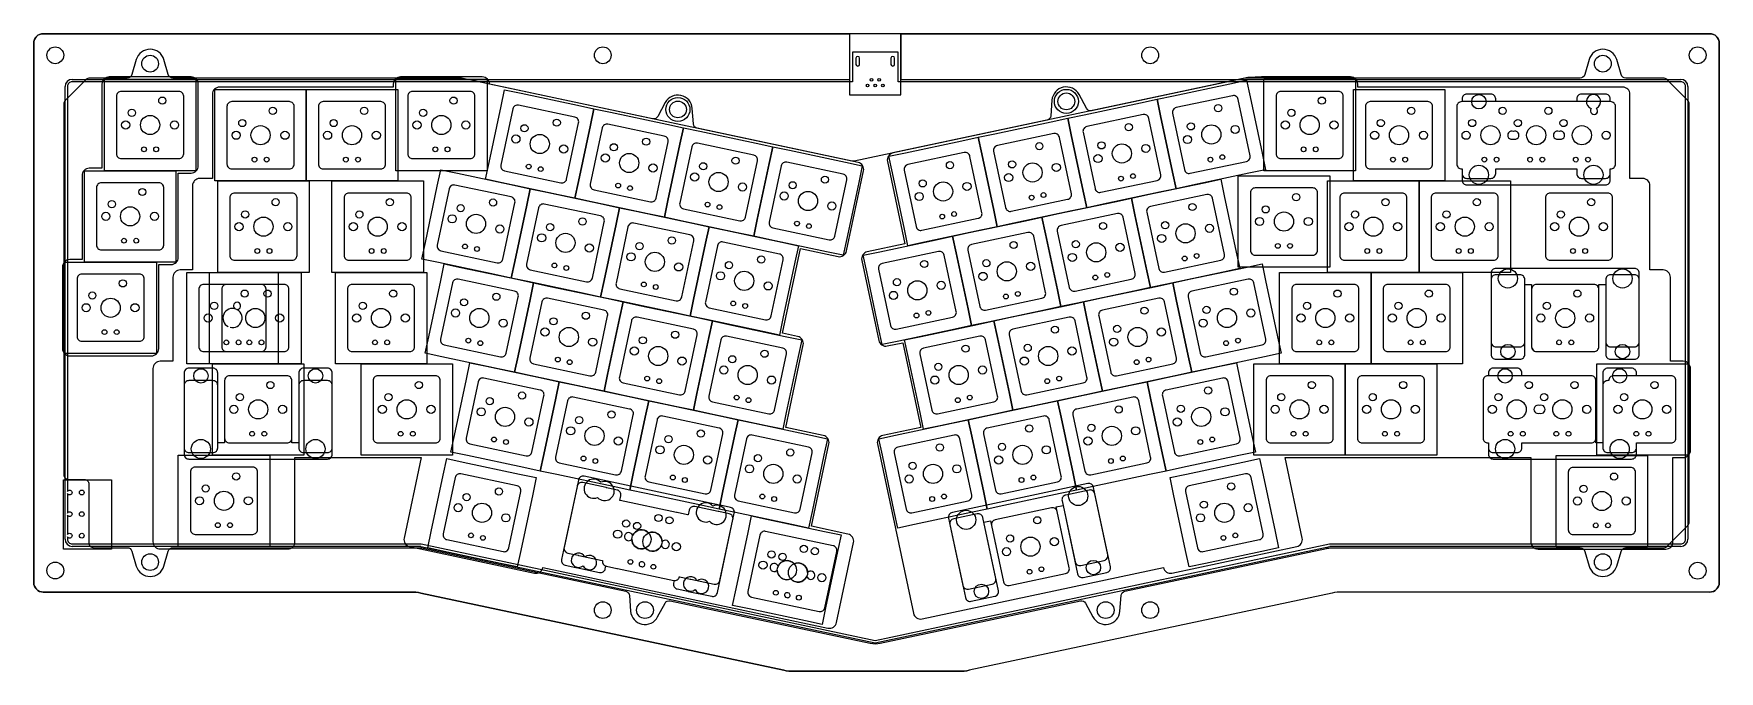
# Model space of a CAD drawing. Extents: x 16 to 367, y 10 to 143.
import ezdxf

# ---------------------------------------------------------------- set-up
doc = ezdxf.new("R2010")
doc.units = 0
doc.header["$MEASUREMENT"] = 0
doc.layers.get('0').update_dxf_attribs({"color": 3, "linetype": 'CONTINUOUS'})

msp = doc.modelspace()

# ---------------------------------------------------------------- linework, layer by layer
at = {"color": 4, "linetype": 'Continuous', "lineweight": 25}
for p, q in [((15.55, 28.8), (15.55, 141.2)), ((17.55, 143.2), (185.6, 143.2)), ((196.3, 143.2), (364.85, 143.2)), ((366.85, 141.2), (366.85, 28.8)), ((23.58, 133.67), (185.6, 133.67)), ((196.3, 133.67), (358.82, 133.67)), ((22.08, 37.83), (22.08, 132.17)), ((360.32, 132.17), (360.32, 37.83)), ((96.22, 36.33), (23.58, 36.33)), ((96.22, 36.33), (190.95, 16.19)), ((190.95, 16.19), (285.68, 36.33)), ((358.82, 36.33), (285.68, 36.33)), ((17.55, 26.8), (94.17, 26.8)), ((96.25, 26.58), (171.89, 10.5)), ((286.16, 26.58), (210.52, 10.5)), ((286.16, 26.58), (210.52, 10.5)), ((364.85, 26.8), (288.23, 26.8)), ((364.85, 26.8), (288.23, 26.8)), ((173.97, 10.28), (208.44, 10.28))]:
    msp.add_line(p, q, dxfattribs=at)
at = {"color": 4}
for p, q in [((185.6, 143.2), (185.6, 133.67)), ((196.3, 143.2), (196.3, 133.67))]:
    msp.add_line(p, q, dxfattribs=at)
at = {"color": 4, "linetype": 'Continuous', "lineweight": 25}
for points in [[(185.6, 143.2), (185.6, 141.2), (185.6, 130.43), (186.75, 130.43), (195.15, 130.43), (196.3, 130.43), (196.3, 141.2), (196.3, 143.2), (364.85, 143.2, -0.414214), (366.85, 141.2), (366.85, 28.8), (366.85, 141.2, 0.414214), (364.85, 143.2), (17.55, 143.2, 0.414214), (15.55, 141.2), (15.55, 28.8), (15.55, 141.2, -0.414214), (17.55, 143.2)], [(45.68, 96.59), (45.68, 114.14), (48.34, 114.14, 0.414214), (49.84, 115.64), (49.84, 132.7, 0.414214), (48.34, 134.2), (31.28, 134.2, 0.414214), (29.78, 132.7), (29.78, 115.15), (27.12, 115.15, 0.414214), (25.62, 113.65), (25.62, 96.1), (23.05, 96.1, 0.414214), (21.55, 94.6), (21.55, 77.54, 0.414214), (23.05, 76.04), (40.11, 76.04, 0.414214), (41.61, 77.54), (41.61, 95.09), (44.18, 95.09, 0.414214)], [(187.35, 116.36), (110.55, 132.69), (110.55, 132.7, 0.414214), (109.05, 134.2), (91.99, 134.2, 0.414214), (90.49, 132.7), (90.49, 132.06), (54.3, 132.06, 0.414214), (52.8, 130.56), (52.8, 113.01), (50.14, 113.01, 0.414214), (48.64, 111.51), (48.64, 93.96), (46.07, 93.96, 0.414214), (44.57, 92.46), (44.57, 74.91), (41.9, 74.91, 0.414214), (40.4, 73.41), (40.4, 37.3, 0.414214), (41.9, 35.8), (68.5, 35.8, 0.414214), (70, 37.3), (70, 54.85), (96.31, 54.85), (92.74, 38.06, 0.414214), (93.9, 36.28), (119.9, 30.75, 0.414214), (121.68, 31.91), (121.68, 31.91), (181.09, 19.28, 0.414214), (182.87, 20.44), (186.42, 37.13, 0.414214), (185.26, 38.9), (177.63, 40.53), (181.28, 57.7, 0.414214), (180.12, 59.47), (172.28, 61.14), (175.93, 78.31, 0.414214), (174.77, 80.08), (171.58, 80.76), (175.33, 98.41), (183.18, 96.74, 0.414214), (184.96, 97.9), (188.51, 114.59, 0.414214)], [(278.78, 36.28, 0.414214), (279.93, 38.06), (276.36, 54.85), (327.58, 54.85), (327.58, 37.25, 0.414214), (329.08, 35.75), (355.68, 35.75, 0.414214), (357.18, 37.25), (357.18, 54.85), (359.35, 54.85, 0.414214), (360.85, 56.35), (360.85, 73.41, 0.414214), (359.35, 74.91), (356.67, 74.91), (356.67, 92.46, 0.414214), (355.17, 93.96), (352.41, 93.96), (352.41, 111.51, 0.414214), (350.91, 113.01), (348.24, 113.01), (348.24, 130.56, 0.414214), (346.74, 132.06), (291.51, 132.06), (291.51, 132.7, 0.414214), (290.01, 134.2), (271.48, 134.2, 0.010008), (271.42, 134.2), (268.83, 134.09, 0.042377), (268.58, 134.06), (194.64, 118.34, 0.414214), (193.49, 116.57), (197.14, 99.39), (189.29, 97.72, 0.414214), (188.14, 95.95), (191.69, 79.26, 0.414214), (193.46, 78.1), (196.66, 78.78), (200.41, 61.14), (192.55, 59.47, 0.414214), (191.4, 57.69), (198.91, 22.37, 0.414214), (200.69, 21.21), (251, 31.9, 0.413431), (252.78, 30.75)], [(32.81, 118.17, 0.414214), (33.81, 117.17), (45.81, 117.17, 0.414214), (46.81, 118.17), (46.81, 130.17, 0.414214), (45.81, 131.17), (33.81, 131.17, 0.414214), (32.81, 130.17)], [(93.52, 118.17, 0.414214), (94.52, 117.17), (106.52, 117.17, 0.414214), (107.52, 118.17), (107.52, 130.17, 0.414214), (106.52, 131.17), (94.52, 131.17, 0.414214), (93.52, 130.17)], [(255.38, 114.86, 0.414214), (256.57, 114.09), (268.31, 116.59, 0.414214), (269.08, 117.77), (266.58, 129.51, 0.414214), (265.4, 130.28), (253.66, 127.79, 0.414214), (252.89, 126.6)], [(274.48, 118.17, 0.414214), (275.48, 117.17), (287.48, 117.17, 0.414214), (288.48, 118.17), (288.48, 130.17, 0.414214), (287.48, 131.17), (275.48, 131.17, 0.414214), (274.48, 130.17)], [(313.25, 129.03), (313.16, 129.03, 0.414214), (312.16, 128.03), (312.16, 116.03, 0.414214), (313.16, 115.03), (313.25, 115.03), (313.25, 112.67, 0.414214), (314.25, 111.67), (343.13, 111.67, 0.414215), (344.13, 112.67), (344.13, 115.03), (344.21, 115.03, 0.414214), (345.21, 116.03), (345.21, 128.03, 0.414214), (344.21, 129.03), (344.13, 129.03), (344.13, 129.61, 0.414215), (343.13, 130.61), (338.13, 130.61, 0.414214), (337.13, 129.61), (337.13, 129.03), (320.25, 129.03), (320.25, 129.61, 0.414214), (319.25, 130.61), (314.25, 130.61, 0.414214), (313.25, 129.61)], [(55.83, 116.03, 0.414214), (56.83, 115.03), (68.83, 115.03, 0.414214), (69.83, 116.03), (69.83, 128.03, 0.414214), (68.83, 129.03), (56.83, 129.03, 0.414214), (55.83, 128.03)], [(74.88, 116.03, 0.414214), (75.88, 115.03), (87.88, 115.03, 0.414214), (88.88, 116.03), (88.88, 128.03, 0.414214), (87.88, 129.03), (75.88, 129.03, 0.414214), (74.88, 128.03)], [(112.93, 115.79, 0.414214), (113.7, 114.61), (125.44, 112.11, 0.414214), (126.62, 112.88), (129.12, 124.62, 0.414214), (128.35, 125.81), (116.61, 128.3, 0.414214), (115.42, 127.53)], [(293.11, 116.03, 0.414214), (294.11, 115.03), (306.11, 115.03, 0.414214), (307.11, 116.03), (307.11, 128.03, 0.414214), (306.11, 129.03), (294.11, 129.03, 0.414214), (293.11, 128.03)], [(131.56, 111.83, 0.414214), (132.33, 110.65), (144.07, 108.15, 0.414214), (145.26, 108.92), (147.75, 120.66, 0.414214), (146.98, 121.85), (135.24, 124.34, 0.414214), (134.06, 123.57)], [(236.75, 110.9, 0.414214), (237.94, 110.13), (249.67, 112.63, 0.414214), (250.44, 113.81), (247.95, 125.55, 0.414214), (246.76, 126.32), (235.03, 123.83, 0.414214), (234.25, 122.64)], [(150.2, 107.87, 0.414214), (150.97, 106.69), (162.7, 104.19, 0.414214), (163.89, 104.96), (166.38, 116.7, 0.414214), (165.61, 117.89), (153.88, 120.38, 0.414214), (152.69, 119.61)], [(218.12, 106.94, 0.414214), (219.3, 106.17), (231.04, 108.67, 0.414214), (231.81, 109.85), (229.32, 121.59, 0.414214), (228.13, 122.36), (216.39, 119.87, 0.414214), (215.62, 118.68)], [(168.83, 103.91, 0.414214), (169.6, 102.73), (181.34, 100.23, 0.414214), (182.52, 101), (185.02, 112.74, 0.414214), (184.25, 113.92), (172.51, 116.42, 0.414214), (171.32, 115.65)], [(199.48, 102.98, 0.414214), (200.67, 102.21), (212.41, 104.71, 0.414214), (213.18, 105.89), (210.68, 117.63, 0.414214), (209.5, 118.4), (197.76, 115.9, 0.414214), (196.99, 114.72)], [(28.65, 99.12, 0.414214), (29.65, 98.12), (41.65, 98.12, 0.414214), (42.65, 99.12), (42.65, 111.12, 0.414214), (41.65, 112.12), (29.65, 112.12, 0.414214), (28.65, 111.12)], [(56.43, 96.98, 0.414214), (57.43, 95.98), (69.43, 95.98, 0.414214), (70.43, 96.98), (70.43, 108.98, 0.414214), (69.43, 109.98), (57.43, 109.98, 0.414214), (56.43, 108.98)], [(80.24, 96.98, 0.414214), (81.24, 95.98), (93.24, 95.98, 0.414214), (94.24, 96.98), (94.24, 108.98, 0.414214), (93.24, 109.98), (81.24, 109.98, 0.414214), (80.24, 108.98)], [(99.65, 99.14, 0.414214), (100.42, 97.96), (112.16, 95.46, 0.414214), (113.34, 96.23), (115.84, 107.97, 0.414214), (115.07, 109.16), (103.33, 111.65, 0.414214), (102.14, 110.88)], [(250.02, 94.25, 0.414214), (251.21, 93.48), (262.95, 95.98, 0.414214), (263.72, 97.16), (261.22, 108.9, 0.414214), (260.04, 109.67), (248.3, 107.18, 0.414214), (247.53, 105.99)], [(269.12, 98.04, 0.414214), (270.12, 97.04), (282.12, 97.04, 0.414214), (283.12, 98.04), (283.12, 110.04, 0.414214), (282.12, 111.04), (270.12, 111.04, 0.414214), (269.12, 110.04)], [(287.75, 96.98, 0.414214), (288.75, 95.98), (300.75, 95.98, 0.414214), (301.75, 96.98), (301.75, 108.98, 0.414214), (300.75, 109.98), (288.75, 109.98, 0.414214), (287.75, 108.98)], [(306.8, 96.98, 0.414214), (307.8, 95.98), (319.8, 95.98, 0.414214), (320.8, 96.98), (320.8, 108.98, 0.414214), (319.8, 109.98), (307.8, 109.98, 0.414214), (306.8, 108.98)], [(330.62, 96.98, 0.414214), (331.62, 95.98), (343.62, 95.98, 0.414214), (344.62, 96.98), (344.62, 108.98, 0.414214), (343.62, 109.98), (331.62, 109.98, 0.414214), (330.62, 108.98)], [(118.28, 95.18, 0.414214), (119.05, 94), (130.79, 91.5, 0.414214), (131.98, 92.27), (134.47, 104.01, 0.414214), (133.7, 105.2), (121.96, 107.69, 0.414214), (120.78, 106.92)], [(231.39, 90.29, 0.414214), (232.58, 89.52), (244.31, 92.02, 0.414214), (245.08, 93.2), (242.59, 104.94, 0.414214), (241.4, 105.71), (229.67, 103.22, 0.414214), (228.89, 102.03)], [(136.92, 91.22, 0.414214), (137.69, 90.04), (149.42, 87.54, 0.414214), (150.61, 88.31), (153.1, 100.05, 0.414214), (152.33, 101.24), (140.6, 103.73, 0.414214), (139.41, 102.96)], [(155.55, 87.26, 0.414214), (156.32, 86.08), (168.06, 83.58, 0.414214), (169.24, 84.35), (171.74, 96.09, 0.414214), (170.97, 97.27), (159.23, 99.77, 0.414214), (158.04, 99)], [(212.76, 86.33, 0.414214), (213.94, 85.56), (225.68, 88.06, 0.414214), (226.45, 89.24), (223.96, 100.98, 0.414214), (222.77, 101.75), (211.03, 99.26, 0.414214), (210.26, 98.07)], [(194.12, 82.37, 0.414214), (195.31, 81.6), (207.05, 84.1, 0.414214), (207.82, 85.28), (205.32, 97.02, 0.414214), (204.14, 97.79), (192.4, 95.29, 0.414214), (191.63, 94.11)], [(37.58, 79.07, 0.414214), (38.58, 80.07), (38.58, 92.07, 0.414214), (37.58, 93.07), (25.58, 93.07, 0.414214), (24.58, 92.07), (24.58, 80.07, 0.414214), (25.58, 79.07)], [(100.35, 79.51, 0.414214), (101.12, 78.33), (112.86, 75.83, 0.414214), (114.04, 76.6), (116.54, 88.34, 0.414214), (115.77, 89.53), (104.03, 92.02, 0.414214), (102.84, 91.25)], [(258.64, 76.6, 0.414214), (259.83, 75.83), (271.57, 78.33, 0.414214), (272.34, 79.51), (269.84, 91.25, 0.414214), (268.66, 92.02), (256.92, 89.53, 0.414214), (256.15, 88.34)], [(62.98, 76.93, 0.414214), (63.98, 77.93), (63.98, 89.93, 0.414214), (62.98, 90.93), (50.98, 90.93, 0.414214), (49.98, 89.93), (49.98, 77.93, 0.414214), (50.98, 76.93)], [(80.94, 77.93, 0.414214), (81.94, 76.93), (93.94, 76.93, 0.414214), (94.94, 77.93), (94.94, 89.93, 0.414214), (93.94, 90.93), (81.94, 90.93, 0.414214), (80.94, 89.93)], [(118.98, 75.55, 0.414214), (119.75, 74.37), (131.49, 71.87, 0.414214), (132.68, 72.64), (135.17, 84.38, 0.414214), (134.4, 85.57), (122.66, 88.06, 0.414214), (121.48, 87.29)], [(240.01, 72.64, 0.414214), (241.2, 71.87), (252.93, 74.37, 0.414214), (253.7, 75.55), (251.21, 87.29, 0.414214), (250.02, 88.06), (238.29, 85.57, 0.414214), (237.51, 84.38)], [(277.74, 77.93, 0.414214), (278.74, 76.93), (290.74, 76.93, 0.414214), (291.74, 77.93), (291.74, 89.93, 0.414214), (290.74, 90.93), (278.74, 90.93, 0.414214), (277.74, 89.93)], [(296.79, 77.93, 0.414214), (297.79, 76.93), (309.79, 76.93, 0.414214), (310.79, 77.93), (310.79, 89.93, 0.414214), (309.79, 90.93), (297.79, 90.93, 0.414214), (296.79, 89.93)], [(137.62, 71.59, 0.414214), (138.39, 70.41), (150.12, 67.91, 0.414214), (151.31, 68.68), (153.8, 80.42, 0.414214), (153.03, 81.61), (141.3, 84.1, 0.414214), (140.11, 83.33)], [(221.38, 68.68, 0.414214), (222.56, 67.91), (234.3, 70.41, 0.414214), (235.07, 71.59), (232.58, 83.33, 0.414214), (231.39, 84.1), (219.65, 81.61, 0.414214), (218.88, 80.42)], [(156.25, 67.63, 0.414214), (157.02, 66.45), (168.76, 63.95, 0.414214), (169.94, 64.72), (172.44, 76.46, 0.414214), (171.67, 77.64), (159.93, 80.14, 0.414214), (158.74, 79.37)], [(202.74, 64.72, 0.414214), (203.93, 63.95), (215.67, 66.45, 0.414214), (216.44, 67.63), (213.94, 79.37, 0.414214), (212.76, 80.14), (201.02, 77.64, 0.414214), (200.25, 76.46)], [(46.91, 55.52, 0.414214), (47.91, 54.52), (76.78, 54.52, 0.414215), (77.78, 55.52), (77.78, 72.46, 0.414215), (76.78, 73.46), (71.78, 73.46, 0.414214), (70.78, 72.46), (70.78, 57.88), (69.34, 57.88), (69.34, 70.88, 0.414214), (68.34, 71.88), (56.34, 71.88, 0.414214), (55.34, 70.88), (55.34, 57.88), (53.91, 57.88), (53.91, 72.46, 0.414214), (52.91, 73.46), (47.91, 73.46, 0.414214), (46.91, 72.46)], [(86.29, 58.88, 0.414214), (87.29, 57.88), (99.29, 57.88, 0.414214), (100.29, 58.88), (100.29, 70.88, 0.414214), (99.29, 71.88), (87.29, 71.88, 0.414214), (86.29, 70.88)], [(105.7, 58.9, 0.414214), (106.47, 57.72), (118.21, 55.22, 0.414214), (119.39, 55.99), (121.89, 67.73, 0.414214), (121.12, 68.92), (109.38, 71.41, 0.414214), (108.19, 70.64)], [(266.21, 57.72, 0.414214), (266.98, 58.9), (264.48, 70.64, 0.414214), (263.3, 71.41), (251.56, 68.92, 0.414214), (250.79, 67.73), (253.28, 55.99, 0.414214), (254.47, 55.22)], [(272.38, 58.88, 0.414214), (273.38, 57.88), (285.38, 57.88, 0.414214), (286.38, 58.88), (286.38, 70.88, 0.414214), (285.38, 71.88), (273.38, 71.88, 0.414214), (272.38, 70.88)], [(291.43, 58.88, 0.414214), (292.43, 57.88), (304.43, 57.88, 0.414214), (305.43, 58.88), (305.43, 70.88, 0.414214), (304.43, 71.88), (292.43, 71.88, 0.414214), (291.43, 70.88)], [(318.72, 71.88), (318.63, 71.88, 0.414214), (317.63, 70.88), (317.63, 58.88, 0.414214), (318.63, 57.88), (318.72, 57.88), (318.72, 55.52, 0.414214), (319.72, 54.52), (348.59, 54.52, 0.414215), (349.59, 55.52), (349.59, 57.88), (356.82, 57.88, 0.414214), (357.82, 58.88), (357.82, 70.88, 0.414214), (356.82, 71.88), (349.59, 71.88), (349.59, 72.46, 0.414215), (348.59, 73.46), (343.59, 73.46, 0.414214), (342.59, 72.46), (342.59, 57.88), (341.15, 57.88), (341.15, 70.88, 0.414214), (340.15, 71.88), (325.72, 71.88), (325.72, 72.46, 0.414214), (324.72, 73.46), (319.72, 73.46, 0.414214), (318.72, 72.46)], [(124.33, 54.94, 0.414214), (125.1, 53.76), (136.84, 51.26, 0.414214), (138.03, 52.03), (140.52, 63.77, 0.414214), (139.75, 64.96), (128.01, 67.45, 0.414214), (126.83, 66.68)], [(234.65, 52.03, 0.414214), (235.84, 51.26), (247.57, 53.76, 0.414214), (248.34, 54.94), (245.85, 66.68, 0.414214), (244.66, 67.45), (232.93, 64.96, 0.414214), (232.15, 63.77)], [(142.97, 50.98, 0.414214), (143.74, 49.8), (155.47, 47.3, 0.414214), (156.66, 48.07), (159.15, 59.81, 0.414214), (158.38, 61), (146.65, 63.49, 0.414214), (145.46, 62.72)], [(216.02, 48.07, 0.414214), (217.2, 47.3), (228.94, 49.8, 0.414214), (229.71, 50.98), (227.22, 62.72, 0.414214), (226.03, 63.49), (214.29, 61, 0.414214), (213.52, 59.81)], [(161.6, 47.02, 0.414214), (162.37, 45.84), (174.11, 43.34, 0.414214), (175.29, 44.11), (177.79, 55.85, 0.414214), (177.02, 57.03), (165.28, 59.53, 0.414214), (164.09, 58.76)], [(197.38, 44.11, 0.414214), (198.57, 43.34), (210.31, 45.84, 0.414214), (211.08, 47.02), (208.58, 58.76, 0.414214), (207.4, 59.53), (195.66, 57.03, 0.414214), (194.89, 55.85)], [(48.2, 39.83, 0.414214), (49.2, 38.83), (61.2, 38.83, 0.414214), (62.2, 39.83), (62.2, 51.83, 0.414214), (61.2, 52.83), (49.2, 52.83, 0.414214), (48.2, 51.83)], [(335.38, 39.78, 0.414214), (336.38, 38.78), (348.38, 38.78, 0.414214), (349.38, 39.78), (349.38, 51.78, 0.414214), (348.38, 52.78), (336.38, 52.78, 0.414214), (335.38, 51.78)], [(100.89, 38.91, 0.414214), (101.66, 37.73), (113.4, 35.23, 0.414214), (114.58, 36), (117.08, 47.74, 0.414214), (116.31, 48.93), (104.57, 51.42, 0.414214), (103.38, 50.65)], [(161.56, 43.25, 0.414214), (160.79, 44.43), (158.59, 44.9, 0.023632), (158.5, 44.93), (130.25, 50.93, 0.414215), (129.07, 50.16), (125.54, 33.59, 0.414215), (126.31, 32.4), (128.51, 31.94, 0.023632), (128.61, 31.91), (133.5, 30.87, 0.414214), (134.68, 31.64), (134.81, 32.22, 0.023636), (134.9, 32.2), (137.1, 31.73, 0.023632), (137.19, 31.71), (148.93, 29.21, 0.023636), (149.02, 29.2), (148.9, 28.63, 0.414214), (149.67, 27.44), (151.87, 26.97, 0.023632), (151.96, 26.95), (156.85, 25.91, 0.414214), (158.04, 26.68)], [(236.44, 48.63, 0.414214), (235.25, 49.4), (207.01, 43.39, 0.414215), (206.24, 42.21), (209.76, 25.64, 0.414215), (210.95, 24.87), (215.84, 25.91, 0.414214), (216.61, 27.09), (213.57, 41.36), (214.98, 41.66), (217.68, 28.94, 0.414214), (218.87, 28.17), (230.61, 30.67, 0.414214), (231.38, 31.85), (228.67, 44.57), (230.08, 44.87), (233.11, 30.6, 0.414214), (234.3, 29.83), (239.19, 30.87, 0.414214), (239.96, 32.06)], [(258.09, 36, 0.414214), (259.28, 35.23), (271.02, 37.73, 0.414214), (271.79, 38.91), (269.29, 50.65, 0.414214), (268.11, 51.42), (256.37, 48.93, 0.414214), (255.6, 47.74)], [(164.41, 26.95, 0.414214), (165.18, 25.76), (179.25, 22.77, 0.414214), (180.43, 23.54), (182.93, 35.28, 0.414214), (182.16, 36.47), (168.09, 39.46, 0.414214), (166.91, 38.69)], [(17.55, 26.8, -0.414214), (15.55, 28.8, 0.414214), (17.55, 26.8), (94.17, 26.8, -0.052408), (96.25, 26.58, 0.052408), (94.17, 26.8)], [(208.44, 10.28, 0.052408), (210.52, 10.5, -0.052408)]]:
    msp.add_lwpolyline(points, format="xyb", close=True, dxfattribs=at)
at = {"color": 1, "linetype": 'Continuous'}
for points in [[(28.05, 36.05), (35.06, 36.05, -0.333333), (36.02, 35.33), (36.93, 32.21, 0.75), (42.69, 32.21), (43.6, 35.33, -0.333333), (44.56, 36.05), (95.67, 36.05, -0.052408), (96.71, 35.94), (138.93, 26.96, -0.333333), (139.72, 26.06), (139.96, 22.82, 0.75), (145.59, 21.62), (147.13, 24.48, -0.333333), (148.22, 24.99), (189.91, 16.13, 0.105104), (191.99, 16.13), (233.69, 24.99, -0.333333), (234.78, 24.48), (236.31, 21.62, 0.75), (241.95, 22.82), (242.19, 26.06, -0.333333), (242.98, 26.96), (284.97, 35.89, -0.052408), (286.01, 36), (337.86, 36, -0.333333), (338.82, 35.28), (339.71, 32.21, 0.75), (345.47, 32.21), (346.37, 35.28, -0.333333), (347.33, 36), (355.19, 36, 0.198912), (355.89, 36.29), (360.31, 40.71, 0.198912), (360.6, 41.41), (360.6, 128.53, 0.198912), (360.31, 129.24), (355.89, 133.65, 0.198912), (355.19, 133.95), (347.34, 133.95, -0.333333), (346.38, 134.67), (345.47, 137.79, 0.75), (339.71, 137.79), (338.8, 134.67, -0.333333), (337.84, 133.95), (268.05, 133.95), (236.04, 127.14, -0.333333), (234.95, 127.65), (233.41, 130.51, 0.75), (227.77, 129.31), (227.53, 126.07, -0.333333), (226.74, 125.17), (186.55, 116.62, -0.105104), (186.13, 116.62), (153.84, 123.49, -0.333333), (153.05, 124.39), (152.81, 127.63, 0.75), (147.18, 128.83), (145.64, 125.97, -0.333333), (144.55, 125.46), (104.73, 133.93, 0.052408), (104.53, 133.95), (44.56, 133.95, -0.333333), (43.6, 134.67), (42.69, 137.79, 0.75), (36.93, 137.79), (36.02, 134.67, -0.333333), (35.06, 133.95), (27.22, 133.95, 0.198912), (26.51, 133.65), (22.1, 129.24, 0.198912), (21.8, 128.53), (21.8, 51.3, 0.414214), (22.8, 50.3), (26.05, 50.3, -0.414214), (27.05, 49.3), (27.05, 37.05, 0.414214)], [(45.81, 131.17), (33.81, 131.17, 0.414214), (32.81, 130.17), (32.81, 118.17, 0.414214), (33.81, 117.17), (45.81, 117.17, 0.414214), (46.81, 118.17), (46.81, 130.17, 0.414214)], [(106.52, 131.17), (94.52, 131.17, 0.414214), (93.52, 130.17), (93.52, 118.17, 0.414214), (94.52, 117.17), (106.52, 117.17, 0.414214), (107.52, 118.17), (107.52, 130.17, 0.414214)], [(265.4, 130.28), (253.66, 127.79, 0.414214), (252.89, 126.6), (255.38, 114.86, 0.414214), (256.57, 114.09), (268.31, 116.59, 0.414214), (269.08, 117.77), (266.58, 129.51, 0.414214)], [(287.48, 131.17), (275.48, 131.17, 0.414214), (274.48, 130.17), (274.48, 118.17, 0.414214), (275.48, 117.17), (287.48, 117.17, 0.414214), (288.48, 118.17), (288.48, 130.17, 0.414214)], [(68.83, 129.03), (56.83, 129.03, 0.414214), (55.83, 128.03), (55.83, 116.03, 0.414214), (56.83, 115.03), (68.83, 115.03, 0.414214), (69.83, 116.03), (69.83, 128.03, 0.414214)], [(87.88, 129.03), (75.88, 129.03, 0.414214), (74.88, 128.03), (74.88, 116.03, 0.414214), (75.88, 115.03), (87.88, 115.03, 0.414214), (88.88, 116.03), (88.88, 128.03, 0.414214)], [(128.35, 125.81), (116.61, 128.3, 0.414214), (115.42, 127.53), (112.93, 115.79, 0.414214), (113.7, 114.61), (125.44, 112.11, 0.414214), (126.62, 112.88), (129.12, 124.62, 0.414214)], [(306.11, 129.03), (294.11, 129.03, 0.414214), (293.11, 128.03), (293.11, 116.03, 0.414214), (294.11, 115.03), (306.11, 115.03, 0.414214), (307.11, 116.03), (307.11, 128.03, 0.414214)], [(314.25, 113.03), (319.25, 113.03, 0.414214), (320.25, 114.03), (320.25, 115.03), (337.13, 115.03), (337.13, 114.03, 0.414214), (338.13, 113.03), (343.13, 113.03, 0.414214), (344.13, 114.03), (344.13, 115.03), (344.21, 115.03, 0.414214), (345.21, 116.03), (345.21, 128.03, 0.414214), (344.21, 129.03), (313.16, 129.03, 0.414214), (312.16, 128.03), (312.16, 116.03, 0.414214), (313.16, 115.03), (313.25, 115.03), (313.25, 114.03, 0.414214)], [(146.98, 121.85), (135.24, 124.34, 0.414214), (134.06, 123.57), (131.56, 111.83, 0.414214), (132.33, 110.65), (144.07, 108.15, 0.414214), (145.26, 108.92), (147.75, 120.66, 0.414214)], [(246.76, 126.32), (235.03, 123.83, 0.414214), (234.25, 122.64), (236.75, 110.9, 0.414214), (237.94, 110.13), (249.67, 112.63, 0.414214), (250.44, 113.81), (247.95, 125.55, 0.414214)], [(165.61, 117.89), (153.88, 120.38, 0.414214), (152.69, 119.61), (150.2, 107.87, 0.414214), (150.97, 106.69), (162.7, 104.19, 0.414214), (163.89, 104.96), (166.38, 116.7, 0.414214)], [(228.13, 122.36), (216.39, 119.87, 0.414214), (215.62, 118.68), (218.12, 106.94, 0.414214), (219.3, 106.17), (231.04, 108.67, 0.414214), (231.81, 109.85), (229.32, 121.59, 0.414214)], [(184.25, 113.92), (172.51, 116.42, 0.414214), (171.32, 115.65), (168.83, 103.91, 0.414214), (169.6, 102.73), (181.34, 100.23, 0.414214), (182.52, 101), (185.02, 112.74, 0.414214)], [(209.5, 118.4), (197.76, 115.9, 0.414214), (196.99, 114.72), (199.48, 102.98, 0.414214), (200.67, 102.21), (212.41, 104.71, 0.414214), (213.18, 105.89), (210.68, 117.63, 0.414214)], [(41.65, 112.12), (29.65, 112.12, 0.414214), (28.65, 111.12), (28.65, 99.12, 0.414214), (29.65, 98.12), (41.65, 98.12, 0.414214), (42.65, 99.12), (42.65, 111.12, 0.414214)], [(69.43, 109.98), (57.43, 109.98, 0.414214), (56.43, 108.98), (56.43, 96.98, 0.414214), (57.43, 95.98), (69.43, 95.98, 0.414214), (70.43, 96.98), (70.43, 108.98, 0.414214)], [(93.24, 109.98), (81.24, 109.98, 0.414214), (80.24, 108.98), (80.24, 96.98, 0.414214), (81.24, 95.98), (93.24, 95.98, 0.414214), (94.24, 96.98), (94.24, 108.98, 0.414214)], [(115.07, 109.16), (103.33, 111.65, 0.414214), (102.14, 110.88), (99.65, 99.14, 0.414214), (100.42, 97.96), (112.16, 95.46, 0.414214), (113.34, 96.23), (115.84, 107.97, 0.414214)], [(260.04, 109.67), (248.3, 107.18, 0.414214), (247.53, 105.99), (250.02, 94.25, 0.414214), (251.21, 93.48), (262.95, 95.98, 0.414214), (263.72, 97.16), (261.22, 108.9, 0.414214)], [(282.12, 111.04), (270.12, 111.04, 0.414214), (269.12, 110.04), (269.12, 98.04, 0.414214), (270.12, 97.04), (282.12, 97.04, 0.414214), (283.12, 98.04), (283.12, 110.04, 0.414214)], [(300.75, 109.98), (288.75, 109.98, 0.414214), (287.75, 108.98), (287.75, 96.98, 0.414214), (288.75, 95.98), (300.75, 95.98, 0.414214), (301.75, 96.98), (301.75, 108.98, 0.414214)], [(319.8, 109.98), (307.8, 109.98, 0.414214), (306.8, 108.98), (306.8, 96.98, 0.414214), (307.8, 95.98), (319.8, 95.98, 0.414214), (320.8, 96.98), (320.8, 108.98, 0.414214)], [(343.62, 109.98), (331.62, 109.98, 0.414214), (330.62, 108.98), (330.62, 96.98, 0.414214), (331.62, 95.98), (343.62, 95.98, 0.414214), (344.62, 96.98), (344.62, 108.98, 0.414214)], [(133.7, 105.2), (121.96, 107.69, 0.414214), (120.78, 106.92), (118.28, 95.18, 0.414214), (119.05, 94), (130.79, 91.5, 0.414214), (131.98, 92.27), (134.47, 104.01, 0.414214)], [(241.4, 105.71), (229.67, 103.22, 0.414214), (228.89, 102.03), (231.39, 90.29, 0.414214), (232.58, 89.52), (244.31, 92.02, 0.414214), (245.08, 93.2), (242.59, 104.94, 0.414214)], [(152.33, 101.24), (140.6, 103.73, 0.414214), (139.41, 102.96), (136.92, 91.22, 0.414214), (137.69, 90.04), (149.42, 87.54, 0.414214), (150.61, 88.31), (153.1, 100.05, 0.414214)], [(170.97, 97.27), (159.23, 99.77, 0.414214), (158.04, 99), (155.55, 87.26, 0.414214), (156.32, 86.08), (168.06, 83.58, 0.414214), (169.24, 84.35), (171.74, 96.09, 0.414214)], [(222.77, 101.75), (211.03, 99.26, 0.414214), (210.26, 98.07), (212.76, 86.33, 0.414214), (213.94, 85.56), (225.68, 88.06, 0.414214), (226.45, 89.24), (223.96, 100.98, 0.414214)], [(204.14, 97.79), (192.4, 95.29, 0.414214), (191.63, 94.11), (194.12, 82.37, 0.414214), (195.31, 81.6), (207.05, 84.1, 0.414214), (207.82, 85.28), (205.32, 97.02, 0.414214)], [(37.58, 93.07), (25.58, 93.07, 0.414214), (24.58, 92.07), (24.58, 80.07, 0.414214), (25.58, 79.07), (37.58, 79.07, 0.414214), (38.58, 80.07), (38.58, 92.07, 0.414214)], [(115.77, 89.53), (104.03, 92.02, 0.414214), (102.84, 91.25), (100.35, 79.51, 0.414214), (101.12, 78.33), (112.86, 75.83, 0.414214), (114.04, 76.6), (116.54, 88.34, 0.414214)], [(268.66, 92.02), (256.92, 89.53, 0.414214), (256.15, 88.34), (258.64, 76.6, 0.414214), (259.83, 75.83), (271.57, 78.33, 0.414214), (272.34, 79.51), (269.84, 91.25, 0.414214)], [(325.31, 92.93), (320.31, 92.93, 0.414214), (319.31, 91.93), (319.31, 78.93, 0.414214), (320.31, 77.93), (325.31, 77.93, 0.414214), (326.31, 78.93), (326.31, 91.93, 0.414214)], [(349.18, 92.93), (344.18, 92.93, 0.414214), (343.18, 91.93), (343.18, 78.93, 0.414214), (344.18, 77.93), (349.18, 77.93, 0.414214), (350.18, 78.93), (350.18, 91.93, 0.414214)], [(62.98, 90.93), (50.98, 90.93, 0.414214), (49.98, 89.93), (49.98, 77.93, 0.414214), (50.98, 76.93), (62.98, 76.93, 0.414214), (63.98, 77.93), (63.98, 89.93, 0.414214)], [(67.75, 90.93), (55.75, 90.93, 0.414214), (54.75, 89.93), (54.75, 77.93, 0.414214), (55.75, 76.93), (67.75, 76.93, 0.414214), (68.75, 77.93), (68.75, 89.93, 0.414214)], [(93.94, 90.93), (81.94, 90.93, 0.414214), (80.94, 89.93), (80.94, 77.93, 0.414214), (81.94, 76.93), (93.94, 76.93, 0.414214), (94.94, 77.93), (94.94, 89.93, 0.414214)], [(134.4, 85.57), (122.66, 88.06, 0.414214), (121.48, 87.29), (118.98, 75.55, 0.414214), (119.75, 74.37), (131.49, 71.87, 0.414214), (132.68, 72.64), (135.17, 84.38, 0.414214)], [(250.02, 88.06), (238.29, 85.57, 0.414214), (237.51, 84.38), (240.01, 72.64, 0.414214), (241.2, 71.87), (252.93, 74.37, 0.414214), (253.7, 75.55), (251.21, 87.29, 0.414214)], [(290.74, 90.93), (278.74, 90.93, 0.414214), (277.74, 89.93), (277.74, 77.93, 0.414214), (278.74, 76.93), (290.74, 76.93, 0.414214), (291.74, 77.93), (291.74, 89.93, 0.414214)], [(309.79, 90.93), (297.79, 90.93, 0.414214), (296.79, 89.93), (296.79, 77.93, 0.414214), (297.79, 76.93), (309.79, 76.93, 0.414214), (310.79, 77.93), (310.79, 89.93, 0.414214)], [(340.74, 90.93), (328.74, 90.93, 0.414214), (327.74, 89.93), (327.74, 77.93, 0.414214), (328.74, 76.93), (340.74, 76.93, 0.414214), (341.74, 77.93), (341.74, 89.93, 0.414214)], [(153.03, 81.61), (141.3, 84.1, 0.414214), (140.11, 83.33), (137.62, 71.59, 0.414214), (138.39, 70.41), (150.12, 67.91, 0.414214), (151.31, 68.68), (153.8, 80.42, 0.414214)], [(231.39, 84.1), (219.65, 81.61, 0.414214), (218.88, 80.42), (221.38, 68.68, 0.414214), (222.56, 67.91), (234.3, 70.41, 0.414214), (235.07, 71.59), (232.58, 83.33, 0.414214)], [(171.67, 77.64), (159.93, 80.14, 0.414214), (158.74, 79.37), (156.25, 67.63, 0.414214), (157.02, 66.45), (168.76, 63.95, 0.414214), (169.94, 64.72), (172.44, 76.46, 0.414214)], [(212.76, 80.14), (201.02, 77.64, 0.414214), (200.25, 76.46), (202.74, 64.72, 0.414214), (203.93, 63.95), (215.67, 66.45, 0.414214), (216.44, 67.63), (213.94, 79.37, 0.414214)], [(47.91, 55.88), (52.91, 55.88, 0.414214), (53.91, 56.88), (53.91, 69.88, 0.414214), (52.91, 70.88), (47.91, 70.88, 0.414214), (46.91, 69.88), (46.91, 56.88, 0.414214)], [(68.34, 71.88), (56.34, 71.88, 0.414214), (55.34, 70.88), (55.34, 58.88, 0.414214), (56.34, 57.88), (68.34, 57.88, 0.414214), (69.34, 58.88), (69.34, 70.88, 0.414214)], [(71.78, 55.88), (76.78, 55.88, 0.414214), (77.78, 56.88), (77.78, 69.88, 0.414214), (76.78, 70.88), (71.78, 70.88, 0.414214), (70.78, 69.88), (70.78, 56.88, 0.414214)], [(99.29, 71.88), (87.29, 71.88, 0.414214), (86.29, 70.88), (86.29, 58.88, 0.414214), (87.29, 57.88), (99.29, 57.88, 0.414214), (100.29, 58.88), (100.29, 70.88, 0.414214)], [(121.12, 68.92), (109.38, 71.41, 0.414214), (108.19, 70.64), (105.7, 58.9, 0.414214), (106.47, 57.72), (118.21, 55.22, 0.414214), (119.39, 55.99), (121.89, 67.73, 0.414214)], [(263.3, 71.41), (251.56, 68.92, 0.414214), (250.79, 67.73), (253.28, 55.99, 0.414214), (254.47, 55.22), (266.21, 57.72, 0.414214), (266.98, 58.9), (264.48, 70.64, 0.414214)], [(285.38, 71.88), (273.38, 71.88, 0.414214), (272.38, 70.88), (272.38, 58.88, 0.414214), (273.38, 57.88), (285.38, 57.88, 0.414214), (286.38, 58.88), (286.38, 70.88, 0.414214)], [(304.43, 71.88), (292.43, 71.88, 0.414214), (291.43, 70.88), (291.43, 58.88, 0.414214), (292.43, 57.88), (304.43, 57.88, 0.414214), (305.43, 58.88), (305.43, 70.88, 0.414214)], [(317.63, 70.88), (317.63, 58.88, 0.414214), (318.63, 57.88), (318.72, 57.88), (318.72, 56.88, 0.414214), (319.72, 55.88), (324.72, 55.88, 0.414214), (325.72, 56.88), (325.72, 57.88), (340.15, 57.88, 0.414214), (341.15, 58.88), (341.15, 70.88, 0.414214), (340.15, 71.88), (318.63, 71.88, 0.414214)], [(343.59, 70.88, 0.414214), (342.59, 69.88), (342.59, 56.88, 0.414214), (343.59, 55.88), (348.59, 55.88, 0.414214), (349.59, 56.88), (349.59, 57.88), (356.82, 57.88, 0.414214), (357.82, 58.88), (357.82, 70.88, 0.414214), (356.82, 71.88), (344.82, 71.88, 0.414214), (343.82, 70.88)], [(139.75, 64.96), (128.01, 67.45, 0.414214), (126.83, 66.68), (124.33, 54.94, 0.414214), (125.1, 53.76), (136.84, 51.26, 0.414214), (138.03, 52.03), (140.52, 63.77, 0.414214)], [(244.66, 67.45), (232.93, 64.96, 0.414214), (232.15, 63.77), (234.65, 52.03, 0.414214), (235.84, 51.26), (247.57, 53.76, 0.414214), (248.34, 54.94), (245.85, 66.68, 0.414214)], [(158.38, 61), (146.65, 63.49, 0.414214), (145.46, 62.72), (142.97, 50.98, 0.414214), (143.74, 49.8), (155.47, 47.3, 0.414214), (156.66, 48.07), (159.15, 59.81, 0.414214)], [(226.03, 63.49), (214.29, 61, 0.414214), (213.52, 59.81), (216.02, 48.07, 0.414214), (217.2, 47.3), (228.94, 49.8, 0.414214), (229.71, 50.98), (227.22, 62.72, 0.414214)], [(177.02, 57.03), (165.28, 59.53, 0.414214), (164.09, 58.76), (161.6, 47.02, 0.414214), (162.37, 45.84), (174.11, 43.34, 0.414214), (175.29, 44.11), (177.79, 55.85, 0.414214)], [(207.4, 59.53), (195.66, 57.03, 0.414214), (194.89, 55.85), (197.38, 44.11, 0.414214), (198.57, 43.34), (210.31, 45.84, 0.414214), (211.08, 47.02), (208.58, 58.76, 0.414214)], [(61.2, 52.83), (49.2, 52.83, 0.414214), (48.2, 51.83), (48.2, 39.83, 0.414214), (49.2, 38.83), (61.2, 38.83, 0.414214), (62.2, 39.83), (62.2, 51.83, 0.414214)], [(348.38, 52.78), (336.38, 52.78, 0.414214), (335.38, 51.78), (335.38, 39.78, 0.414214), (336.38, 38.78), (348.38, 38.78, 0.414214), (349.38, 39.78), (349.38, 51.78, 0.414214)], [(116.31, 48.93), (104.57, 51.42, 0.414214), (103.38, 50.65), (100.89, 38.91, 0.414214), (101.66, 37.73), (113.4, 35.23, 0.414214), (114.58, 36), (117.08, 47.74, 0.414214)], [(129.14, 34.44), (134.03, 33.4, 0.023636), (134.13, 33.39, 0.41417), (134.9, 32.2), (137.1, 31.73, 0.024024), (137.19, 31.71), (148.93, 29.21, 0.414214), (150.11, 29.98), (150.12, 29.99, 0.024893), (150.21, 29.97), (152.38, 29.51, 0.029842), (152.5, 29.48), (157.39, 28.44, 0.414214), (158.57, 29.21), (161.28, 41.92, 0.414214), (160.51, 43.11), (158.34, 43.57, 0.029842), (158.22, 43.6), (153.33, 44.64, 0.414214), (152.14, 43.87), (151.93, 42.88, 0.024893), (151.84, 42.91), (149.64, 43.37, 0.024024), (149.55, 43.4), (137.81, 45.89, 0.023636), (137.71, 45.91), (137.92, 46.89, 0.414214), (137.15, 48.07), (134.98, 48.53, 0.029842), (134.87, 48.57), (129.98, 49.61, 0.414214), (128.79, 48.84), (126.09, 36.12, 0.414214), (126.86, 34.93), (129.03, 34.47, 0.029842)], [(268.11, 51.42), (256.37, 48.93, 0.414214), (255.6, 47.74), (258.09, 36, 0.414214), (259.28, 35.23), (271.02, 37.73, 0.414214), (271.79, 38.91), (269.29, 50.65, 0.414214)], [(235.53, 48.07), (230.64, 47.03, 0.414214), (229.87, 45.85), (232.58, 33.13, 0.414214), (233.76, 32.36), (238.65, 33.4, 0.414214), (239.42, 34.59), (236.72, 47.3, 0.414214)], [(212.18, 43.11), (207.29, 42.07, 0.414214), (206.52, 40.88), (209.22, 28.17, 0.414214), (210.41, 27.4), (215.3, 28.44, 0.414214), (216.07, 29.62), (213.37, 42.34, 0.414214)], [(227.7, 44.36), (215.96, 41.87, 0.414214), (215.19, 40.68), (217.68, 28.94, 0.414214), (218.87, 28.17), (230.61, 30.67, 0.414214), (231.38, 31.85), (228.88, 43.59, 0.414214)], [(182.16, 36.47), (168.09, 39.46, 0.414214), (166.91, 38.69), (164.41, 26.95, 0.414214), (165.18, 25.76), (179.25, 22.77, 0.414214), (180.43, 23.54), (182.93, 35.28, 0.414214)]]:
    msp.add_lwpolyline(points, format="xyb", close=True, dxfattribs=at)
at = {"color": 2, "linetype": 'Continuous'}
for points in [[(358.82, 36.83, 0.414214), (359.82, 37.83), (359.82, 132.17, 0.414214), (358.82, 133.17), (195.73, 133.17), (195.73, 139.34), (186.18, 139.34), (186.18, 133.17), (23.58, 133.17, 0.414214), (22.58, 132.17), (22.58, 47.77, -4.358899), (22.58, 47.33), (22.58, 43.27, -4.358899), (22.58, 42.83), (22.58, 38.77, -4.358899), (22.58, 38.33), (22.58, 37.83, 0.414214), (23.58, 36.83), (96.28, 36.83), (190.95, 16.7), (285.63, 36.83)], [(186.92, 136.81, 1), (187.68, 136.81), (187.68, 138.09, 1), (186.92, 138.09)], [(194.22, 136.81, 1), (194.98, 136.81), (194.98, 138.09, 1), (194.22, 138.09)], [(340.18, 127.59, 2.328507), (341.26, 127.66, 5.328254)], [(323.93, 121.24, 1.480705), (323.93, 122.82, 1.480705)], [(333.45, 122.82, 1.480705), (333.45, 121.24, 1.480705)], [(329.39, 64.09, 1.480705), (329.39, 65.67, 1.480705)], [(133.74, 49.69, 1.956988), (133.06, 46.52, 1.956988)], [(156.42, 41.56, 1.956988), (157.1, 44.73, 1.956988)], [(146.51, 37.26, 0.550014), (143.71, 39.14, 0.552396), (140.37, 38.56, 4.480124), (140.22, 37.85, 0.550014), (143.03, 35.97, 0.552396), (146.36, 36.55, 4.480124)], [(130.43, 34.11, 2.853247), (130.04, 32.28, 2.853247)], [(142.4, 33.07, 1.220216), (142.22, 32.1, 1.220216)], [(174.01, 32.69, 0.547978), (170.68, 32.15, 4.058146), (170.52, 31.38, 0.547978), (173.34, 29.54, 0.547978), (176.67, 30.07, 4.058146), (176.83, 30.85, 0.547978)], [(153.39, 27.32, 2.853247), (153.79, 29.15, 2.853247)], [(172.52, 25.66, 1.191329), (172.72, 26.63, 1.191329)]]:
    msp.add_lwpolyline(points, format="xyb", close=True, dxfattribs=at)
for points in [[(49.34, 130.17), (49.34, 118.17), (49.34, 114.64), (45.81, 114.64), (33.81, 114.64), (30.29, 114.64), (30.29, 118.17), (30.29, 130.17), (30.29, 133.69), (33.81, 133.69), (45.81, 133.69), (49.34, 133.69)], [(110.05, 130.17), (110.05, 118.17), (110.05, 114.64), (106.52, 114.64), (94.52, 114.64), (91, 114.64), (91, 118.17), (91, 130.17), (91, 133.69), (94.52, 133.69), (106.52, 133.69), (110.05, 133.69)], [(291.01, 130.17), (291.01, 118.17), (291.01, 114.64), (287.48, 114.64), (275.48, 114.64), (271.96, 114.64), (271.96, 118.17), (271.96, 130.17), (271.96, 133.69), (275.48, 133.69), (287.48, 133.69), (291.01, 133.69)], [(72.36, 128.03), (72.36, 116.03), (72.36, 112.5), (68.83, 112.5), (56.83, 112.5), (53.31, 112.5), (53.31, 116.03), (53.31, 128.03), (53.31, 131.55), (56.83, 131.55), (68.83, 131.55), (72.36, 131.55)], [(91.41, 128.03), (91.41, 116.03), (91.41, 112.5), (87.88, 112.5), (75.88, 112.5), (72.36, 112.5), (72.36, 116.03), (72.36, 128.03), (72.36, 131.55), (75.88, 131.55), (87.88, 131.55), (91.41, 131.55)], [(131.59, 124.1), (129.09, 112.36), (128.36, 108.91), (124.91, 109.64), (113.17, 112.14), (109.73, 112.87), (110.46, 116.32), (112.95, 128.06), (113.69, 131.5), (117.13, 130.77), (128.87, 128.28), (132.32, 127.54)], [(269.05, 130.04), (271.55, 118.3), (272.28, 114.85), (268.83, 114.12), (257.09, 111.62), (253.65, 110.89), (252.91, 114.34), (250.42, 126.08), (249.69, 129.52), (253.13, 130.26), (264.87, 132.75), (268.32, 133.48)], [(309.64, 128.03), (309.64, 116.03), (309.64, 112.5), (306.11, 112.5), (294.11, 112.5), (290.59, 112.5), (290.59, 116.03), (290.59, 128.03), (290.59, 131.55), (294.11, 131.55), (306.11, 131.55), (309.64, 131.55)], [(150.22, 120.14), (147.73, 108.4), (146.99, 104.95), (143.55, 105.68), (131.81, 108.18), (128.36, 108.91), (129.09, 112.36), (131.59, 124.1), (132.32, 127.54), (135.77, 126.81), (147.51, 124.32), (150.95, 123.58)], [(250.42, 126.08), (252.91, 114.34), (253.65, 110.89), (250.2, 110.16), (238.46, 107.66), (235.01, 106.93), (234.28, 110.38), (231.79, 122.12), (231.05, 125.56), (234.5, 126.3), (246.24, 128.79), (249.69, 129.52)], [(168.85, 116.17), (166.36, 104.44), (165.63, 100.99), (162.18, 101.72), (150.44, 104.22), (146.99, 104.95), (147.73, 108.4), (150.22, 120.14), (150.95, 123.58), (154.4, 122.85), (166.14, 120.36), (169.59, 119.62)], [(231.79, 122.12), (234.28, 110.38), (235.01, 106.93), (231.56, 106.2), (219.83, 103.7), (216.38, 102.97), (215.65, 106.42), (213.15, 118.15), (212.42, 121.6), (215.87, 122.34), (227.6, 124.83), (231.05, 125.56)], [(187.49, 112.21), (184.99, 100.48), (184.26, 97.03), (180.81, 97.76), (169.07, 100.26), (165.63, 100.99), (166.36, 104.44), (168.85, 116.17), (169.59, 119.62), (173.04, 118.89), (184.77, 116.39), (188.22, 115.66)], [(213.15, 118.15), (215.65, 106.42), (216.38, 102.97), (212.93, 102.24), (201.19, 99.74), (197.75, 99.01), (197.01, 102.46), (194.52, 114.19), (193.78, 117.64), (197.23, 118.37), (208.97, 120.87), (212.42, 121.6)], [(45.18, 111.12), (45.18, 99.12), (45.18, 95.59), (41.65, 95.59), (29.65, 95.59), (26.13, 95.59), (26.13, 99.12), (26.13, 111.12), (26.13, 114.64), (29.65, 114.64), (41.65, 114.64), (45.18, 114.64)], [(72.96, 108.98), (72.96, 96.98), (72.96, 93.45), (69.43, 93.45), (57.43, 93.45), (53.91, 93.45), (53.91, 96.98), (53.91, 108.98), (53.91, 112.5), (57.43, 112.5), (69.43, 112.5), (72.96, 112.5)], [(96.77, 108.98), (96.77, 96.98), (96.77, 93.45), (93.24, 93.45), (81.24, 93.45), (77.72, 93.45), (77.72, 96.98), (77.72, 108.98), (77.72, 112.5), (81.24, 112.5), (93.24, 112.5), (96.77, 112.5)], [(118.31, 107.45), (115.81, 95.71), (115.08, 92.26), (111.63, 92.99), (99.89, 95.49), (96.45, 96.22), (97.18, 99.67), (99.67, 111.41), (100.41, 114.85), (103.85, 114.12), (115.59, 111.63), (119.04, 110.89)], [(263.69, 109.43), (266.19, 97.69), (266.92, 94.24), (263.47, 93.51), (251.73, 91.01), (248.29, 90.28), (247.55, 93.73), (245.06, 105.47), (244.33, 108.91), (247.77, 109.65), (259.51, 112.14), (262.96, 112.87)], [(285.65, 110.04), (285.65, 98.04), (285.65, 94.51), (282.12, 94.51), (270.12, 94.51), (266.6, 94.51), (266.6, 98.04), (266.6, 110.04), (266.6, 113.56), (270.12, 113.56), (282.12, 113.56), (285.65, 113.56)], [(304.28, 108.98), (304.28, 96.98), (304.28, 93.45), (300.75, 93.45), (288.75, 93.45), (285.23, 93.45), (285.23, 96.98), (285.23, 108.98), (285.23, 112.5), (288.75, 112.5), (300.75, 112.5), (304.28, 112.5)], [(323.33, 108.98), (323.33, 96.98), (323.33, 93.45), (319.8, 93.45), (307.8, 93.45), (304.28, 93.45), (304.28, 96.98), (304.28, 108.98), (304.28, 112.5), (307.8, 112.5), (319.8, 112.5), (323.33, 112.5)], [(136.94, 103.49), (134.45, 91.75), (133.71, 88.3), (130.27, 89.03), (118.53, 91.53), (115.08, 92.26), (115.81, 95.71), (118.31, 107.45), (119.04, 110.89), (122.49, 110.16), (134.23, 107.67), (137.67, 106.93)], [(245.06, 105.47), (247.55, 93.73), (248.29, 90.28), (244.84, 89.55), (233.1, 87.05), (229.65, 86.32), (228.92, 89.77), (226.43, 101.51), (225.69, 104.95), (229.14, 105.69), (240.88, 108.18), (244.33, 108.91)], [(155.57, 99.52), (153.08, 87.79), (152.35, 84.34), (148.9, 85.07), (137.16, 87.57), (133.71, 88.3), (134.45, 91.75), (136.94, 103.49), (137.67, 106.93), (141.12, 106.2), (152.86, 103.71), (156.31, 102.97)], [(174.21, 95.56), (171.71, 83.83), (170.98, 80.38), (167.53, 81.11), (155.79, 83.61), (152.35, 84.34), (153.08, 87.79), (155.57, 99.52), (156.31, 102.97), (159.76, 102.24), (171.49, 99.74), (174.94, 99.01)], [(226.43, 101.51), (228.92, 89.77), (229.65, 86.32), (226.2, 85.59), (214.47, 83.09), (211.02, 82.36), (210.29, 85.81), (207.79, 97.54), (207.06, 100.99), (210.51, 101.73), (222.24, 104.22), (225.69, 104.95)], [(207.79, 97.54), (210.29, 85.81), (211.02, 82.36), (207.57, 81.63), (195.83, 79.13), (192.39, 78.4), (191.65, 81.85), (189.16, 93.58), (188.42, 97.03), (191.87, 97.76), (203.61, 100.26), (207.06, 100.99)], [(41.11, 92.07), (41.11, 80.07), (41.11, 76.54), (37.58, 76.54), (25.58, 76.54), (22.06, 76.54), (22.06, 80.07), (22.06, 92.07), (22.06, 95.59), (25.58, 95.59), (37.58, 95.59), (41.11, 95.59)], [(119.01, 87.82), (116.51, 76.08), (115.78, 72.63), (112.33, 73.36), (100.59, 75.86), (97.15, 76.59), (97.88, 80.04), (100.37, 91.78), (101.11, 95.22), (104.55, 94.49), (116.29, 92), (119.74, 91.26)], [(272.31, 91.78), (274.81, 80.04), (275.54, 76.59), (272.09, 75.86), (260.35, 73.36), (256.91, 72.63), (256.17, 76.08), (253.68, 87.82), (252.95, 91.26), (256.39, 92), (268.13, 94.49), (271.58, 95.22)], [(66.51, 89.93), (66.51, 77.93), (66.51, 74.4), (62.98, 74.4), (50.98, 74.4), (47.46, 74.4), (47.46, 77.93), (47.46, 89.93), (47.46, 93.45), (50.98, 93.45), (62.98, 93.45), (66.51, 93.45)], [(71.27, 89.93), (71.27, 77.93), (71.27, 74.4), (67.75, 74.4), (55.75, 74.4), (52.22, 74.4), (52.22, 77.93), (52.22, 89.93), (52.22, 93.45), (55.75, 93.45), (67.75, 93.45), (71.27, 93.45)], [(97.47, 89.93), (97.47, 77.93), (97.47, 74.4), (93.94, 74.4), (81.94, 74.4), (78.42, 74.4), (78.42, 77.93), (78.42, 89.93), (78.42, 93.45), (81.94, 93.45), (93.94, 93.45), (97.47, 93.45)], [(294.27, 89.93), (294.27, 77.93), (294.27, 74.4), (290.74, 74.4), (278.74, 74.4), (275.22, 74.4), (275.22, 77.93), (275.22, 89.93), (275.22, 93.45), (278.74, 93.45), (290.74, 93.45), (294.27, 93.45)], [(313.32, 89.93), (313.32, 77.93), (313.32, 74.4), (309.79, 74.4), (297.79, 74.4), (294.27, 74.4), (294.27, 77.93), (294.27, 89.93), (294.27, 93.45), (297.79, 93.45), (309.79, 93.45), (313.32, 93.45)], [(137.64, 83.86), (135.15, 72.12), (134.41, 68.67), (130.97, 69.4), (119.23, 71.9), (115.78, 72.63), (116.51, 76.08), (119.01, 87.82), (119.74, 91.26), (123.19, 90.53), (134.93, 88.04), (138.37, 87.3)], [(253.68, 87.82), (256.17, 76.08), (256.91, 72.63), (253.46, 71.9), (241.72, 69.4), (238.27, 68.67), (237.54, 72.12), (235.05, 83.86), (234.31, 87.3), (237.76, 88.04), (249.5, 90.53), (252.95, 91.26)], [(156.27, 79.89), (153.78, 68.16), (153.05, 64.71), (149.6, 65.44), (137.86, 67.94), (134.41, 68.67), (135.15, 72.12), (137.64, 83.86), (138.37, 87.3), (141.82, 86.57), (153.56, 84.08), (157.01, 83.34)], [(235.05, 83.86), (237.54, 72.12), (238.27, 68.67), (234.82, 67.94), (223.09, 65.44), (219.64, 64.71), (218.91, 68.16), (216.41, 79.89), (215.68, 83.34), (219.13, 84.08), (230.86, 86.57), (234.31, 87.3)], [(174.91, 75.93), (172.41, 64.2), (171.68, 60.75), (168.23, 61.48), (156.49, 63.98), (153.05, 64.71), (153.78, 68.16), (156.27, 79.89), (157.01, 83.34), (160.46, 82.61), (172.19, 80.11), (175.64, 79.38)], [(216.41, 79.89), (218.91, 68.16), (219.64, 64.71), (216.19, 63.98), (204.45, 61.48), (201.01, 60.75), (200.27, 64.2), (197.78, 75.93), (197.04, 79.38), (200.49, 80.11), (212.23, 82.61), (215.68, 83.34)], [(71.87, 70.88), (71.87, 58.88), (71.87, 55.35), (68.34, 55.35), (56.34, 55.35), (52.82, 55.35), (52.82, 58.88), (52.82, 70.88), (52.82, 74.4), (56.34, 74.4), (68.34, 74.4), (71.87, 74.4)], [(102.82, 70.88), (102.82, 58.88), (102.82, 55.35), (99.29, 55.35), (87.29, 55.35), (83.77, 55.35), (83.77, 58.88), (83.77, 70.88), (83.77, 74.4), (87.29, 74.4), (99.29, 74.4), (102.82, 74.4)], [(124.36, 67.21), (121.86, 55.47), (121.13, 52.02), (117.68, 52.75), (105.94, 55.25), (102.5, 55.98), (103.23, 59.43), (105.72, 71.17), (106.46, 74.61), (109.9, 73.88), (121.64, 71.39), (125.09, 70.65)], [(266.95, 71.17), (269.45, 59.43), (270.18, 55.98), (266.73, 55.25), (254.99, 52.75), (251.55, 52.02), (250.81, 55.47), (248.32, 67.21), (247.59, 70.65), (251.03, 71.39), (262.77, 73.88), (266.22, 74.61)], [(288.91, 70.88), (288.91, 58.88), (288.91, 55.35), (285.38, 55.35), (273.38, 55.35), (269.86, 55.35), (269.86, 58.88), (269.86, 70.88), (269.86, 74.4), (273.38, 74.4), (285.38, 74.4), (288.91, 74.4)], [(307.96, 70.88), (307.96, 58.88), (307.96, 55.35), (304.43, 55.35), (292.43, 55.35), (288.91, 55.35), (288.91, 58.88), (288.91, 70.88), (288.91, 74.4), (292.43, 74.4), (304.43, 74.4), (307.96, 74.4)], [(360.35, 70.88), (360.35, 58.88), (360.35, 55.35), (356.82, 55.35), (344.82, 55.35), (341.3, 55.35), (341.3, 58.88), (341.3, 70.88), (341.3, 74.4), (344.82, 74.4), (356.82, 74.4), (360.35, 74.4)], [(142.99, 63.25), (140.5, 51.51), (139.76, 48.06), (136.32, 48.79), (124.58, 51.29), (121.13, 52.02), (121.86, 55.47), (124.36, 67.21), (125.09, 70.65), (128.54, 69.92), (140.28, 67.43), (143.72, 66.69)], [(248.32, 67.21), (250.81, 55.47), (251.55, 52.02), (248.1, 51.29), (236.36, 48.79), (232.91, 48.06), (232.18, 51.51), (229.69, 63.25), (228.95, 66.69), (232.4, 67.43), (244.14, 69.92), (247.59, 70.65)], [(161.62, 59.28), (159.13, 47.55), (158.4, 44.1), (154.95, 44.83), (143.21, 47.33), (139.76, 48.06), (140.5, 51.51), (142.99, 63.25), (143.72, 66.69), (147.17, 65.96), (158.91, 63.47), (162.36, 62.73)], [(229.69, 63.25), (232.18, 51.51), (232.91, 48.06), (229.46, 47.33), (217.73, 44.83), (214.28, 44.1), (213.55, 47.55), (211.05, 59.28), (210.32, 62.73), (213.77, 63.47), (225.5, 65.96), (228.95, 66.69)], [(180.26, 55.32), (177.76, 43.59), (177.03, 40.14), (173.58, 40.87), (161.84, 43.37), (158.4, 44.1), (159.13, 47.55), (161.62, 59.28), (162.36, 62.73), (165.81, 62), (177.54, 59.5), (180.99, 58.77)], [(211.05, 59.28), (213.55, 47.55), (214.28, 44.1), (210.83, 43.37), (199.09, 40.87), (195.65, 40.14), (194.91, 43.59), (192.42, 55.32), (191.68, 58.77), (195.13, 59.5), (206.87, 62), (210.32, 62.73)], [(64.73, 51.83), (64.73, 39.83), (64.73, 36.3), (61.2, 36.3), (49.2, 36.3), (45.68, 36.3), (45.68, 39.83), (45.68, 51.83), (45.68, 55.35), (49.2, 55.35), (61.2, 55.35), (64.73, 55.35)], [(119.55, 47.22), (117.05, 35.48), (116.32, 32.03), (112.87, 32.76), (101.13, 35.26), (97.69, 35.99), (98.42, 39.44), (100.91, 51.18), (101.65, 54.62), (105.09, 53.89), (116.83, 51.4), (120.28, 50.66)], [(271.76, 51.18), (274.26, 39.44), (274.99, 35.99), (271.54, 35.26), (259.8, 32.76), (256.36, 32.03), (255.62, 35.48), (253.13, 47.22), (252.4, 50.66), (255.84, 51.4), (267.58, 53.89), (271.03, 54.62)], [(351.9, 51.78), (351.9, 39.78), (351.9, 36.25), (348.38, 36.25), (336.38, 36.25), (332.85, 36.25), (332.85, 39.78), (332.85, 51.78), (332.85, 55.3), (336.38, 55.3), (348.38, 55.3), (351.9, 55.3)], [(183.08, 35.25), (180.59, 23.51), (179.85, 20.06), (176.41, 20.8), (164.67, 23.29), (161.22, 24.02), (161.95, 27.47), (164.45, 39.21), (165.18, 42.66), (168.63, 41.92), (180.37, 39.43), (183.82, 38.7)]]:
    msp.add_lwpolyline(points, close=True)
at = {"color": 4, "linetype": 'Continuous', "lineweight": 25}
for points in [[(341.74, 77.93), (341.74, 90.93), (343.18, 90.93), (343.18, 76.34, 0.414214), (344.18, 75.34), (349.18, 75.34, 0.414214), (350.18, 76.34), (350.18, 93.28, 0.414214), (349.18, 94.28), (320.31, 94.28, 0.414215), (319.31, 93.28), (319.31, 76.34, 0.414215), (320.31, 75.34), (325.31, 75.34, 0.414214), (326.31, 76.34), (326.31, 90.93), (327.74, 90.93), (327.74, 77.93, 0.414213), (328.74, 76.93)], [(328.74, 76.93), (340.74, 76.93, 0.414214), (341.74, 77.93)], [(364.85, 26.8, 0.414214), (366.85, 28.8, -0.414214), (364.85, 26.8), (288.23, 26.8, 0.052408), (286.16, 26.58), (210.52, 10.5, -0.052408), (208.44, 10.28), (173.97, 10.28, -0.052408), (171.89, 10.5), (96.25, 26.58), (171.89, 10.5, 0.052408), (173.97, 10.28), (208.44, 10.28)]]:
    msp.add_lwpolyline(points, format="xyb", dxfattribs=at)
at = {"color": 4}
msp.add_lwpolyline([(21.74, 50.2), (31.76, 50.2), (31.76, 35.77), (21.74, 35.77)], close=True, dxfattribs=at)
at = {"color": 4, "linetype": 'Continuous', "lineweight": 25}
for centre in [(20.05, 138.7), (20.05, 138.7), (20.05, 138.7), (134.15, 138.7), (134.15, 138.7), (134.15, 138.7), (248.25, 138.7), (248.25, 138.7), (248.25, 138.7), (362.35, 138.7), (362.35, 138.7), (362.35, 138.7), (20.05, 31.3), (20.05, 31.3), (20.05, 31.3), (362.35, 31.25), (362.35, 31.25), (362.35, 31.25), (134.15, 23.04), (134.15, 23.04), (134.15, 23.04), (248.25, 23.04), (248.25, 23.04), (248.25, 23.04)]:
    msp.add_circle(centre, 1.75, dxfattribs=at)
at = {"color": 1, "linetype": 'Continuous'}
for centre in [(39.81, 136.95), (342.59, 136.95), (230.77, 129.09), (149.82, 127.41), (39.81, 33.05), (342.59, 33.05), (142.95, 23.04), (238.96, 23.04)]:
    msp.add_circle(centre, 1.75, dxfattribs=at)
at = {"color": 2, "linetype": 'Continuous'}
for centre, radius in [((190.15, 133.6), 0.275), ((191.75, 133.6), 0.275), ((42.35, 129.25), 0.75), ((103.06, 129.25), 0.75), ((189.35, 132.4), 0.275), ((190.95, 132.4), 0.275), ((192.55, 132.4), 0.275), ((230.77, 129.09), 2.5), ((284.02, 129.25), 0.75), ((316.75, 129.02), 1.5), ((36, 126.71), 0.75), ((65.37, 127.11), 0.75), ((84.42, 127.11), 0.75), ((96.71, 126.71), 0.75), ((149.82, 127.41), 2.5), ((262.41, 127.68), 0.75), ((277.67, 126.71), 0.75), ((302.65, 127.11), 0.75), ((321.7, 127.11), 0.75), ((331.23, 127.11), 0.75), ((34.73, 124.17), 0.85), ((39.81, 124.17), 2), ((44.89, 124.17), 0.85), ((59.02, 124.57), 0.75), ((62.83, 122.03), 2), ((78.07, 124.57), 0.75), ((81.88, 122.03), 2), ((95.44, 124.17), 0.85), ((100.52, 124.17), 2), ((105.6, 124.17), 0.85), ((117.82, 123.48), 0.75), ((124.56, 124.65), 0.75), ((243.78, 123.72), 0.75), ((256.73, 123.88), 0.75), ((260.98, 122.19), 2), ((265.95, 123.24), 0.85), ((276.4, 124.17), 0.85), ((281.48, 124.17), 2), ((286.56, 124.17), 0.85), ((296.3, 124.57), 0.75), ((300.11, 122.03), 2), ((315.35, 124.57), 0.75), ((319.16, 122.03), 2), ((324.88, 124.57), 0.75), ((328.69, 122.03), 2), ((334.4, 124.57), 0.75), ((338.21, 122.03), 2), ((38.54, 119.09), 0.5), ((41.08, 119.09), 0.5), ((57.75, 122.03), 0.85), ((67.91, 122.03), 0.85), ((76.8, 122.03), 0.85), ((86.96, 122.03), 0.85), ((99.25, 119.09), 0.5), ((101.79, 119.09), 0.5), ((116.05, 121.26), 0.85), ((121.02, 120.21), 2), ((125.99, 119.15), 0.85), ((136.46, 119.52), 0.75), ((143.2, 120.69), 0.75), ((225.14, 119.76), 0.75), ((238.09, 119.92), 0.75), ((242.35, 118.23), 2), ((247.32, 119.28), 0.85), ((256.01, 121.13), 0.85), ((280.21, 119.09), 0.5), ((282.75, 119.09), 0.5), ((295.03, 122.03), 0.85), ((305.19, 122.03), 0.85), ((314.08, 122.03), 0.85), ((343.29, 122.03), 0.85), ((61.56, 116.95), 0.5), ((64.1, 116.95), 0.5), ((80.61, 116.95), 0.5), ((83.15, 116.95), 0.5), ((118.72, 115.5), 0.5), ((134.69, 117.3), 0.85), ((139.66, 116.25), 2), ((144.63, 115.19), 0.85), ((155.09, 115.56), 0.75), ((161.83, 116.73), 0.75), ((206.51, 115.8), 0.75), ((219.46, 115.96), 0.75), ((223.72, 114.27), 2), ((228.68, 115.32), 0.85), ((237.38, 117.17), 0.85), ((260.8, 116.95), 0.5), ((263.28, 117.48), 0.5), ((298.84, 116.95), 0.5), ((301.38, 116.95), 0.5), ((317.89, 116.95), 0.5), ((320.43, 116.95), 0.5), ((327.42, 116.95), 0.5), ((329.96, 116.95), 0.5), ((336.94, 116.95), 0.5), ((339.48, 116.95), 0.5), ((121.21, 114.97), 0.5), ((153.32, 113.34), 0.85), ((158.29, 112.29), 2), ((180.46, 112.77), 0.75), ((200.83, 112), 0.75), ((218.75, 113.21), 0.85), ((242.16, 112.99), 0.5), ((244.65, 113.52), 0.5), ((316.75, 113.78), 2), ((340.62, 113.78), 2), ((38.19, 110.2), 0.75), ((137.36, 111.54), 0.5), ((139.84, 111.01), 0.5), ((163.26, 111.23), 0.85), ((171.96, 109.38), 0.85), ((173.73, 111.6), 0.75), ((176.92, 108.33), 2), ((200.11, 109.25), 0.85), ((205.08, 110.31), 2), ((210.05, 111.36), 0.85), ((223.53, 109.03), 0.5), ((226.01, 109.56), 0.5), ((278.66, 109.12), 0.75), ((30.57, 105.12), 0.85), ((31.84, 107.66), 0.75), ((35.65, 105.12), 2), ((40.73, 105.12), 0.85), ((59.62, 105.52), 0.75), ((65.97, 108.06), 0.75), ((83.43, 105.52), 0.75), ((89.78, 108.06), 0.75), ((102.77, 104.61), 0.85), ((104.54, 106.83), 0.75), ((107.74, 103.56), 2), ((111.28, 108), 0.75), ((155.99, 107.58), 0.5), ((158.48, 107.05), 0.5), ((181.89, 107.27), 0.85), ((204.9, 105.07), 0.5), ((207.38, 105.6), 0.5), ((257.05, 107.07), 0.75), ((272.31, 106.58), 0.75), ((276.12, 104.04), 2), ((290.94, 105.52), 0.75), ((297.29, 108.06), 0.75), ((309.99, 105.52), 0.75), ((316.34, 108.06), 0.75), ((333.81, 105.52), 0.75), ((340.16, 108.06), 0.75), ((58.35, 102.98), 0.85), ((63.43, 102.98), 2), ((68.51, 102.98), 0.85), ((82.16, 102.98), 0.85), ((87.24, 102.98), 2), ((92.32, 102.98), 0.85), ((112.71, 102.5), 0.85), ((123.18, 102.87), 0.75), ((129.92, 104.04), 0.75), ((174.63, 103.62), 0.5), ((177.11, 103.09), 0.5), ((238.42, 103.11), 0.75), ((251.37, 103.27), 0.75), ((255.62, 101.58), 2), ((260.59, 102.63), 0.85), ((271.04, 104.04), 0.85), ((281.2, 104.04), 0.85), ((289.67, 102.98), 0.85), ((294.75, 102.98), 2), ((299.83, 102.98), 0.85), ((308.72, 102.98), 0.85), ((313.8, 102.98), 2), ((318.88, 102.98), 0.85), ((332.54, 102.98), 0.85), ((337.62, 102.98), 2), ((342.7, 102.98), 0.85), ((34.38, 100.04), 0.5), ((36.92, 100.04), 0.5), ((62.16, 97.9), 0.5), ((64.7, 97.9), 0.5), ((85.97, 97.9), 0.5), ((88.51, 97.9), 0.5), ((105.44, 98.85), 0.5), ((107.93, 98.32), 0.5), ((121.41, 100.65), 0.85), ((126.38, 99.6), 2), ((131.35, 98.54), 0.85), ((141.81, 98.91), 0.75), ((148.55, 100.08), 0.75), ((219.78, 99.15), 0.75), ((232.73, 99.31), 0.75), ((236.99, 97.62), 2), ((241.96, 98.67), 0.85), ((250.65, 100.52), 0.85), ((274.85, 98.96), 0.5), ((277.39, 98.96), 0.5), ((293.48, 97.9), 0.5), ((296.02, 97.9), 0.5), ((312.53, 97.9), 0.5), ((315.07, 97.9), 0.5), ((336.35, 97.9), 0.5), ((338.89, 97.9), 0.5), ((124.08, 94.89), 0.5), ((126.56, 94.36), 0.5), ((140.04, 96.69), 0.85), ((145.01, 95.64), 2), ((149.98, 94.58), 0.85), ((160.45, 94.95), 0.75), ((167.18, 96.12), 0.75), ((201.15, 95.19), 0.75), ((214.1, 95.35), 0.75), ((218.36, 93.66), 2), ((223.32, 94.71), 0.85), ((232.02, 96.56), 0.85), ((255.44, 96.34), 0.5), ((257.92, 96.87), 0.5), ((34.12, 91.15), 0.75), ((142.71, 90.93), 0.5), ((158.68, 92.73), 0.85), ((163.64, 91.68), 2), ((168.61, 90.62), 0.85), ((195.47, 91.39), 0.75), ((199.72, 89.7), 2), ((204.69, 90.75), 0.85), ((213.39, 92.6), 0.85), ((236.8, 92.38), 0.5), ((239.29, 92.91), 0.5), ((322.8, 92.18), 2), ((346.68, 92.18), 2), ((27.77, 88.61), 0.75), ((31.58, 86.07), 2), ((59.52, 89.01), 0.75), ((64.29, 89.01), 0.75), ((90.48, 89.01), 0.75), ((105.24, 87.2), 0.75), ((111.98, 88.37), 0.75), ((145.2, 90.4), 0.5), ((194.75, 88.64), 0.85), ((218.17, 88.42), 0.5), ((220.65, 88.95), 0.5), ((265.67, 89.42), 0.75), ((287.28, 89.01), 0.75), ((306.33, 89.01), 0.75), ((337.28, 89.01), 0.75), ((26.5, 86.07), 0.85), ((36.66, 86.07), 0.85), ((51.9, 83.93), 0.85), ((53.17, 86.47), 0.75), ((61.75, 83.93), 2), ((66.83, 83.93), 0.85), ((82.86, 83.93), 0.85), ((84.13, 86.47), 0.75), ((87.94, 83.93), 2), ((93.02, 83.93), 0.85), ((103.47, 84.98), 0.85), ((108.44, 83.93), 2), ((130.62, 84.41), 0.75), ((161.35, 86.97), 0.5), ((163.83, 86.44), 0.5), ((199.54, 84.46), 0.5), ((202.02, 84.99), 0.5), ((247.04, 85.46), 0.75), ((259.99, 85.62), 0.75), ((264.24, 83.93), 2), ((269.21, 84.98), 0.85), ((279.66, 83.93), 0.85), ((280.93, 86.47), 0.75), ((284.74, 83.93), 2), ((289.82, 83.93), 0.85), ((298.71, 83.93), 0.85), ((299.98, 86.47), 0.75), ((303.79, 83.93), 2), ((308.87, 83.93), 0.85), ((329.66, 83.93), 0.85), ((330.93, 86.47), 0.75), ((334.74, 83.93), 2), ((339.82, 83.93), 0.85), ((30.31, 80.99), 0.5), ((32.85, 80.99), 0.5), ((113.41, 82.87), 0.85), ((122.11, 81.02), 0.85), ((123.88, 83.24), 0.75), ((127.08, 79.97), 2), ((149.25, 80.45), 0.75), ((228.4, 81.5), 0.75), ((241.35, 81.66), 0.75), ((245.61, 79.97), 2), ((250.58, 81.02), 0.85), ((259.27, 82.87), 0.85), ((55.71, 78.85), 0.5), ((58.25, 78.85), 0.5), ((60.48, 78.85), 0.5), ((63.02, 78.85), 0.5), ((86.67, 78.85), 0.5), ((89.21, 78.85), 0.5), ((106.14, 79.22), 0.5), ((108.63, 78.69), 0.5), ((132.05, 78.91), 0.85), ((140.74, 77.06), 0.85), ((142.51, 79.28), 0.75), ((145.71, 76.01), 2), ((209.77, 77.54), 0.75), ((222.72, 77.7), 0.75), ((226.98, 76.01), 2), ((231.94, 77.06), 0.85), ((240.64, 78.91), 0.85), ((264.06, 78.69), 0.5), ((266.54, 79.22), 0.5), ((283.47, 78.85), 0.5), ((286.01, 78.85), 0.5), ((302.52, 78.85), 0.5), ((305.06, 78.85), 0.5), ((322.8, 76.94), 1.5), ((333.47, 78.85), 0.5), ((336.01, 78.85), 0.5), ((346.68, 76.94), 1.5), ((124.78, 75.26), 0.5), ((127.26, 74.73), 0.5), ((150.68, 74.95), 0.85), ((159.38, 73.1), 0.85), ((161.15, 75.32), 0.75), ((164.34, 72.05), 2), ((167.88, 76.49), 0.75), ((204.09, 73.74), 0.75), ((208.34, 72.05), 2), ((213.31, 73.1), 0.85), ((222.01, 74.95), 0.85), ((245.42, 74.73), 0.5), ((247.91, 75.26), 0.5), ((50.4, 71.87), 1.5), ((64.88, 69.96), 0.75), ((74.28, 71.87), 1.5), ((95.83, 69.96), 0.75), ((143.41, 71.3), 0.5), ((145.9, 70.77), 0.5), ((169.31, 70.99), 0.85), ((203.37, 70.99), 0.85), ((226.79, 70.77), 0.5), ((229.27, 71.3), 0.5), ((281.92, 69.96), 0.75), ((300.97, 69.96), 0.75), ((322.21, 71.87), 1.5), ((327.17, 69.96), 0.75), ((336.69, 69.96), 0.75), ((346.09, 71.87), 1.5), ((353.36, 69.96), 0.75), ((58.53, 67.42), 0.75), ((62.34, 64.88), 2), ((89.48, 67.42), 0.75), ((93.29, 64.88), 2), ((110.59, 66.59), 0.75), ((117.33, 67.76), 0.75), ((162.05, 67.34), 0.5), ((164.53, 66.81), 0.5), ((208.16, 66.81), 0.5), ((210.64, 67.34), 0.5), ((260.31, 68.81), 0.75), ((275.57, 67.42), 0.75), ((279.38, 64.88), 2), ((294.62, 67.42), 0.75), ((298.43, 64.88), 2), ((320.82, 67.42), 0.75), ((324.63, 64.88), 2), ((330.34, 67.42), 0.75), ((334.15, 64.88), 2), ((347.01, 67.42), 0.75), ((350.82, 64.88), 2), ((57.26, 64.88), 0.85), ((67.42, 64.88), 0.85), ((88.21, 64.88), 0.85), ((98.37, 64.88), 0.85), ((108.82, 64.37), 0.85), ((113.79, 63.32), 2), ((129.23, 62.63), 0.75), ((135.97, 63.8), 0.75), ((241.68, 64.85), 0.75), ((254.63, 65.01), 0.75), ((258.88, 63.32), 2), ((263.85, 64.37), 0.85), ((274.3, 64.88), 0.85), ((284.46, 64.88), 0.85), ((293.35, 64.88), 0.85), ((303.51, 64.88), 0.85), ((319.55, 64.88), 0.85), ((339.23, 64.88), 0.85), ((345.74, 64.88), 0.85), ((355.9, 64.88), 0.85), ((61.07, 59.8), 0.5), ((63.61, 59.8), 0.5), ((92.02, 59.8), 0.5), ((94.56, 59.8), 0.5), ((118.76, 62.26), 0.85), ((127.46, 60.41), 0.85), ((132.43, 59.36), 2), ((154.6, 59.84), 0.75), ((223.04, 60.89), 0.75), ((235.99, 61.05), 0.75), ((240.25, 59.36), 2), ((245.22, 60.41), 0.85), ((253.91, 62.26), 0.85), ((278.11, 59.8), 0.5), ((280.65, 59.8), 0.5), ((297.16, 59.8), 0.5), ((299.7, 59.8), 0.5), ((323.36, 59.8), 0.5), ((325.9, 59.8), 0.5), ((332.88, 59.8), 0.5), ((335.42, 59.8), 0.5), ((349.55, 59.8), 0.5), ((352.09, 59.8), 0.5), ((50.4, 56.63), 2), ((74.28, 56.63), 2), ((111.49, 58.61), 0.5), ((113.98, 58.08), 0.5), ((137.4, 58.3), 0.85), ((146.09, 56.45), 0.85), ((147.86, 58.67), 0.75), ((151.06, 55.4), 2), ((173.23, 55.88), 0.75), ((204.41, 56.93), 0.75), ((217.36, 57.09), 0.75), ((221.62, 55.4), 2), ((226.58, 56.45), 0.85), ((235.28, 58.3), 0.85), ((258.7, 58.08), 0.5), ((261.18, 58.61), 0.5), ((322.21, 56.63), 2), ((346.09, 56.63), 2), ((130.13, 54.65), 0.5), ((132.61, 54.12), 0.5), ((156.03, 54.34), 0.85), ((164.73, 52.49), 0.85), ((166.5, 54.71), 0.75), ((169.69, 51.44), 2), ((198.73, 53.13), 0.75), ((202.98, 51.44), 2), ((207.95, 52.49), 0.85), ((216.65, 54.34), 0.85), ((240.06, 54.12), 0.5), ((242.55, 54.65), 0.5), ((57.74, 50.91), 0.75), ((148.76, 50.69), 0.5), ((151.25, 50.16), 0.5), ((174.66, 50.38), 0.85), ((198.01, 50.38), 0.85), ((221.43, 50.16), 0.5), ((223.91, 50.69), 0.5), ((265.12, 48.82), 0.75), ((344.92, 50.86), 0.75), ((25.57, 47.55), 0.5), ((50.12, 45.83), 0.85), ((51.39, 48.37), 0.75), ((55.2, 45.83), 2), ((60.28, 45.83), 0.85), ((105.78, 46.6), 0.75), ((112.52, 47.77), 0.75), ((167.4, 46.73), 0.5), ((169.88, 46.2), 0.5), ((202.8, 46.2), 0.5), ((205.28, 46.73), 0.5), ((233.24, 46.82), 2), ((259.44, 45.02), 0.75), ((337.3, 45.78), 0.85), ((338.57, 48.32), 0.75), ((342.38, 45.78), 2), ((347.46, 45.78), 0.85), ((25.57, 43.05), 0.5), ((104.01, 44.38), 0.85), ((108.98, 43.33), 2), ((113.95, 42.27), 0.85), ((145.76, 42.24), 0.75), ((148.05, 41.75), 0.75), ((209.89, 41.85), 2), ((224.71, 41.76), 0.75), ((258.72, 42.27), 0.85), ((263.69, 43.33), 2), ((268.66, 44.38), 0.85), ((25.57, 38.55), 0.5), ((53.93, 40.75), 0.5), ((56.47, 40.75), 0.5), ((106.68, 38.62), 0.5), ((137.25, 38.86), 0.85), ((139.02, 41.08), 0.75), ((142.22, 37.8), 2), ((141.31, 40.58), 0.75), ((144.51, 37.31), 2), ((219.03, 37.96), 0.75), ((265.99, 38.62), 0.5), ((341.11, 40.7), 0.5), ((343.65, 40.7), 0.5), ((109.17, 38.09), 0.5), ((149.48, 36.25), 0.85), ((169.32, 34.64), 0.75), ((176.06, 35.8), 0.75), ((178.37, 35.31), 0.75), ((218.31, 35.21), 0.85), ((223.28, 36.27), 2), ((228.25, 37.32), 0.85), ((263.51, 38.09), 0.5), ((139.92, 33.09), 0.5), ((144.7, 32.07), 0.5), ((167.55, 32.42), 0.85), ((172.52, 31.36), 2), ((171.63, 34.14), 0.75), ((174.83, 30.87), 2), ((225.58, 31.56), 0.5), ((236.41, 31.91), 1.5), ((179.8, 29.81), 0.85), ((213.06, 26.95), 1.5), ((223.1, 31.03), 0.5), ((170.22, 26.65), 0.5), ((175.02, 25.63), 0.5)]:
    msp.add_circle(centre, radius, dxfattribs=at)
at = {"color": 4, "linetype": 'Continuous', "lineweight": 25}
for centre, radius, start, end in [((17.55, 141.2), 2, 90, 180), ((364.85, 141.2), 2, 0, 90), ((23.58, 132.17), 1.5, 90, 180), ((358.82, 132.17), 1.5, 0, 90), ((23.58, 37.83), 1.5, 180, 270), ((358.82, 37.83), 1.5, 270, 0), ((17.55, 28.8), 2, 180, 270), ((364.85, 28.8), 2, 270, 0), ((94.17, 16.8), 10, 78, 90), ((288.23, 16.8), 10, 90, 102), ((288.23, 16.8), 10, 90, 102), ((173.97, 20.28), 10, 258, 270), ((208.44, 20.28), 10, 270, 282), ((208.44, 20.28), 10, 270, 282)]:
    msp.add_arc(centre, radius, start, end, dxfattribs=at)
at = {"color": 2, "linetype": 'Continuous'}
for centre, radius, start, end in [((56.98, 83.93), 2, 255.1988, 243.6963), ((57.94, 86.47), 0.75, 264.9468, 233.9482)]:
    msp.add_arc(centre, radius, start, end, dxfattribs=at)

doc.saveas('drawing.dxf')
